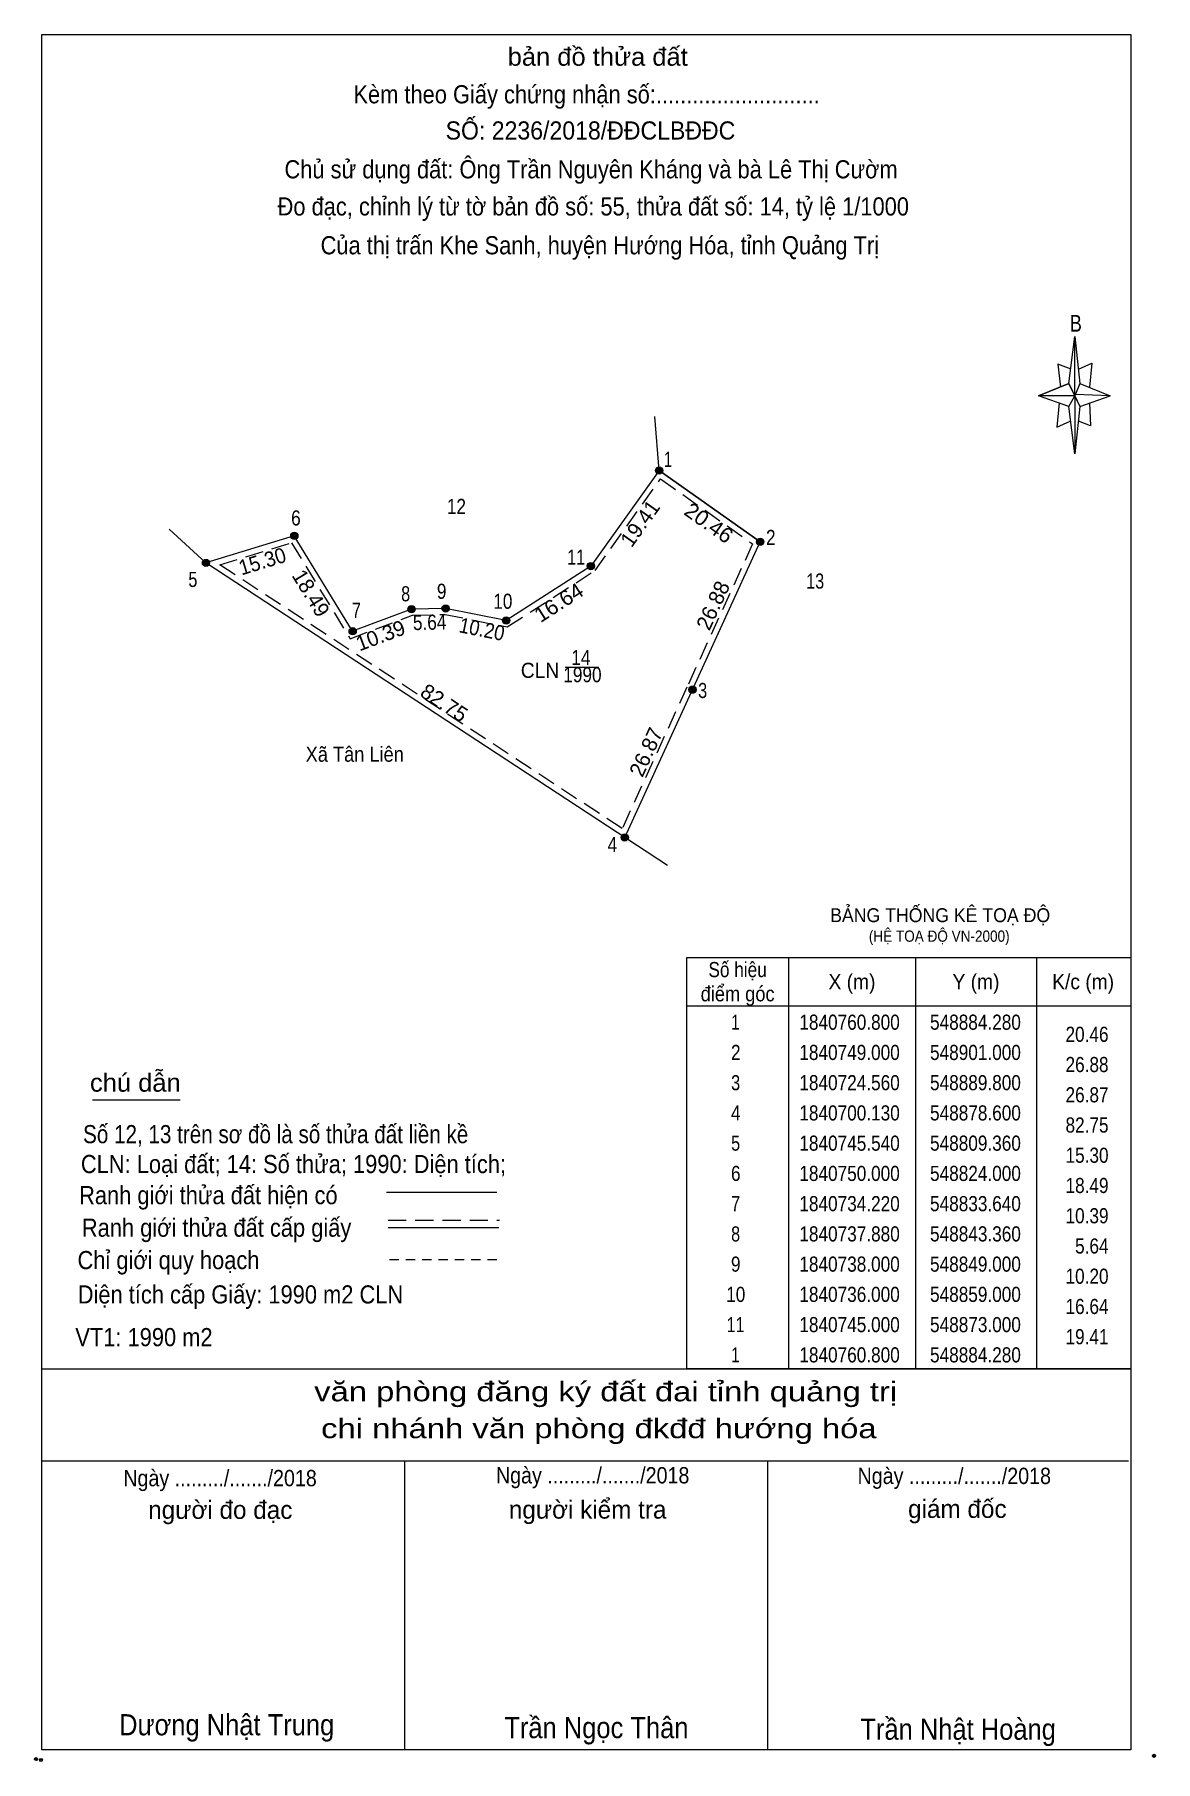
# Model space of a CAD drawing. Header units: metres. Extents: x 548059 to 548966, y 1840113 to 1840833.
# Drawn here: x 548781.1 to 548966.3, y 1840547.4 to 1840832.9 of the extents above; entities that cross this region are included whole.
import ezdxf
from ezdxf.enums import TextEntityAlignment as Align

# ---------------------------------------------------------------- set-up
doc = ezdxf.new("R2010")
doc.units = ezdxf.units.M
doc.header["$PDMODE"] = 32
doc.header["$PDSIZE"] = 0.5
doc.linetypes.add('MEDIUM_DASHED', pattern=[4.5, 3, -1.5])
doc.linetypes.add('SHORT_DASHED', pattern=[2.7, 1.5, -1.2])
for name, color, linetype, lineweight in [('1', 7, 'Continuous', 13), ('10', 7, 'Continuous', 13), ('17', 7, 'Continuous', 13), ('46', 7, 'Continuous', 13), ('5', 7, 'Continuous', 13), ('6', 7, 'Continuous', 13), ('63', 7, 'Continuous', 13)]:
    doc.layers.add(name, color=color, linetype=linetype, lineweight=lineweight)

msp = doc.modelspace()

# ---------------------------------------------------------------- texts
at = {"layer": '1'}
for s, width, p in [('14', 0.85, (548871.355, 1840728.62)), ('CLN', 0.95, (548864.605, 1840726.51)), ('1990', 0.85, (548871.615, 1840725.79))]:
    msp.add_text(s, height=2.5, dxfattribs=dict(at, width=width)).set_placement(p, align=Align.CENTER)
for s, height, width, p in [('BẢNG THỐNG KÊ TOẠ ĐỘ ', 2.3, 0.95, (548912.55, 1840686.12)), ('(HỆ TOẠ ĐỘ VN-2000)', 1.86, 0.9, (548918.95, 1840682.88))]:
    msp.add_text(s, height=height, dxfattribs=dict(at, width=width)).set_placement(p)
at = {"layer": '5'}
for s, height, width, p in [('bản đồ thửa đất', 3, 1.05, (548874.14, 1840827.72)), ('Kèm theo Giấy chứng nhận số:...........................', 3, 0.9, (548872.3, 1840821.5)), ('SỐ: 2236/2018/ĐĐCLBĐĐC', 3, 0.95, (548872.94, 1840815.52)), ('Chủ sử dụng đất: Ông Trần Nguyên Kháng và bà Lê Thị Cườm', 3, 0.9, (548873.04, 1840809.1)), ('Đo đạc, chỉnh lý từ tờ bản đồ số: 55, thửa đất số: 14, tỷ lệ 1/1000 ', 3, 0.9, (548873.905, 1840802.96)), ('Của thị trấn Khe Sanh, huyện Hướng Hóa, tỉnh Quảng Trị', 3, 0.9, (548874.49, 1840796.54)), ('B', 2.755, 0.8, (548953.165, 1840783.76)), ('văn phòng đăng ký đất đai tỉnh quảng trị', 3.24, 1.25, (548875.455, 1840606.9)), ('chi nhánh văn phòng đkđđ hướng hóa', 3.24, 1.25, (548874.33, 1840600.8)), ('Ngày ........./......./2018', 2.7, 0.9, (548811.725, 1840592.85)), ('Ngày ........./......./2018', 2.7, 0.9, (548873.305, 1840593.32)), ('Ngày ........./......./2018', 2.7, 0.9, (548933.065, 1840593.22)), ('Dương Nhật Trung', 3.5, 0.9, (548812.82, 1840551.67)), ('Trần Ngọc Thân', 3.5, 0.9, (548873.92, 1840551.2)), ('Trần Nhật Hoàng', 3.5, 0.9, (548933.7, 1840550.94))]:
    msp.add_text(s, height=height, dxfattribs=dict(at, width=width)).set_placement(p, align=Align.CENTER)
for s, p in [('người đo đạc', (548811.765, 1840587.46)), ('người kiểm tra', (548872.475, 1840587.5)), ('giám đốc', (548933.57, 1840587.62))]:
    msp.add_text(s, height=3, dxfattribs=at).set_placement(p, align=Align.CENTER)
at = {"layer": '6'}
for s, width, p in [('chú dẫn', 1.05, (548790.23, 1840658.09)), ('Số 12, 13 trên sơ đồ là số thửa đất liền kề', 0.85, (548789.09, 1840649.57)), ('CLN: Loại đất; 14: Số thửa; 1990: Diện tích;', 0.9, (548788.73, 1840644.63)), ('Ranh giới thửa đất hiện có ', 0.9, (548788.43, 1840639.49)), ('Ranh giới thửa đất cấp giấy', 0.9, (548788.89, 1840634.11)), ('Chỉ giới quy hoạch', 0.9, (548788.17, 1840628.75)), ('Diện tích cấp Giấy: 1990 m2 CLN', 0.9, (548788.21, 1840623.07)), ('VT1: 1990 m2', 0.9, (548787.81, 1840616.01))]:
    msp.add_text(s, height=3, dxfattribs=dict(at, width=width)).set_placement(p)
at = {"layer": '63'}
for s, width, p in [(' 1', 0.75, (548886.44, 1840761.39)), (' 6', 0.85, (548825.05, 1840751.7)), (' 2', 0.85, (548903.53, 1840748.48)), (' 11', 0.8, (548872.06, 1840745.21)), (' 5', 0.8, (548807.98, 1840741.54)), (' 8', 0.8, (548843.14, 1840739.17)), (' 9', 0.85, (548849.14, 1840739.58)), (' 7', 0.8, (548835.01, 1840736.42)), (' 10', 0.85, (548860.04, 1840737.93)), (' 3', 0.8, (548892.22, 1840723.18)), (' 4', 0.85, (548877.35, 1840697.7)), ('20.46', 0.85, (548958.56, 1840666.33)), ('26.88', 0.85, (548958.56, 1840661.33)), ('26.87', 0.85, (548958.56, 1840656.33)), ('82.75', 0.85, (548958.56, 1840651.33)), ('15.30', 0.85, (548958.56, 1840646.33)), ('18.49', 0.85, (548958.56, 1840641.33)), ('10.39', 0.85, (548958.56, 1840636.33)), ('5.64', 0.85, (548958.56, 1840631.33)), ('10.20', 0.85, (548958.56, 1840626.33)), ('16.64', 0.85, (548958.56, 1840621.33)), ('19.41', 0.85, (548958.56, 1840616.33))]:
    msp.add_text(s, height=2.5, dxfattribs=dict(at, width=width)).set_placement(p, align=Align.RIGHT)
for s, width, p in [('12', 0.85, (548850.79, 1840753.61)), ('13', 0.8, (548910.08, 1840741.27)), ('Xã Tân Liên', 0.9, (548833.985, 1840712.64)), ('Số hiệu', 0.85, (548897.26, 1840677.03)), ('điểm góc', 0.9, (548897.26, 1840673.03)), ('X (m)', 0.95, (548916.16, 1840675.03)), ('Y (m)', 0.95, (548936.655, 1840675.03)), ('K/c (m)', 0.95, (548954.36, 1840675.03)), (' 1', 0.75, (548896.555, 1840668.33)), ('1840760.800', 0.85, (548915.76, 1840668.33)), ('548884.280', 0.85, (548936.565, 1840668.33)), (' 2', 0.85, (548896.56, 1840663.33)), ('1840749.000', 0.85, (548915.76, 1840663.33)), ('548901.000', 0.85, (548936.565, 1840663.33)), (' 3', 0.8, (548896.56, 1840658.33)), ('1840724.560', 0.85, (548915.76, 1840658.33)), ('548889.800', 0.85, (548936.565, 1840658.33)), (' 4', 0.85, (548896.555, 1840653.33)), ('1840700.130', 0.85, (548915.76, 1840653.33)), ('548878.600', 0.85, (548936.565, 1840653.33)), (' 5', 0.8, (548896.56, 1840648.33)), ('1840745.540', 0.85, (548915.76, 1840648.33)), ('548809.360', 0.85, (548936.565, 1840648.33)), (' 6', 0.85, (548896.56, 1840643.33)), ('1840750.000', 0.85, (548915.76, 1840643.33)), ('548824.000', 0.85, (548936.565, 1840643.33)), (' 7', 0.8, (548896.56, 1840638.33)), ('1840734.220', 0.85, (548915.76, 1840638.33)), ('548833.640', 0.85, (548936.565, 1840638.33)), (' 8', 0.8, (548896.56, 1840633.33)), ('1840737.880', 0.85, (548915.76, 1840633.33)), ('548843.360', 0.85, (548936.565, 1840633.33)), (' 9', 0.85, (548896.555, 1840628.33)), ('1840738.000', 0.85, (548915.76, 1840628.33)), ('548849.000', 0.85, (548936.565, 1840628.33)), (' 10', 0.85, (548896.555, 1840623.33)), ('1840736.000', 0.85, (548915.76, 1840623.33)), ('548859.000', 0.85, (548936.565, 1840623.33)), (' 11', 0.8, (548896.555, 1840618.33)), ('1840745.000', 0.85, (548915.76, 1840618.33)), ('548873.000', 0.85, (548936.565, 1840618.33)), (' 1', 0.75, (548896.555, 1840613.33)), ('1840760.800', 0.85, (548915.76, 1840613.33)), ('548884.280', 0.85, (548936.565, 1840613.33))]:
    msp.add_text(s, height=2.5, dxfattribs=dict(at, width=width)).set_placement(p, align=Align.CENTER)
for s, rotation, p in [('19.41', 54.476, (548882.164, 1840751.324)), ('18.49', 301.421, (548825.681, 1840739.877)), ('26.88', 65.38, (548894.334, 1840737.974)), ('10.39', 20.634, (548838.68, 1840732.348)), ('82.75', 326.742, (548848.084, 1840721.334)), ('26.87', 65.371, (548883.265, 1840713.724))]:
    msp.add_text(s, height=2.5, rotation=rotation, dxfattribs=at).set_placement(p, align=Align.CENTER)
for s, rotation, width, p in [('20.46', 324.788, 1.05, (548891.794, 1840751.11)), ('15.30', 16.943, 0.95, (548819.076, 1840744.599)), ('16.64', 32.735, 1.05, (548868.379, 1840737.917)), ('5.64', 1.219, 0.85, (548846.388, 1840734.46)), ('10.20', 348.69, 0.9, (548854.765, 1840733.339))]:
    msp.add_text(s, height=2.5, rotation=rotation, dxfattribs=dict(at, width=width)).set_placement(p, align=Align.CENTER)

# ---------------------------------------------------------------- hatches: boundary and pattern name
at = {"layer": '10'}
for points in [[(548884.88, 1840760.8, 1), (548883.68, 1840760.8, 1)], [(548824.6, 1840750, 1), (548823.4, 1840750, 1)], [(548901.6, 1840749, 1), (548900.4, 1840749, 1)], [(548810, 1840745.51, 1), (548808.8, 1840745.51, 1)], [(548873.6, 1840745, 1), (548872.4, 1840745, 1)], [(548843.96, 1840737.88, 1), (548842.76, 1840737.88, 1)], [(548849.6, 1840738, 1), (548848.4, 1840738, 1)], [(548834.24, 1840734.22, 1), (548833.04, 1840734.22, 1)], [(548859.6, 1840736, 1), (548858.4, 1840736, 1)], [(548890.4, 1840724.56, 1), (548889.2, 1840724.56, 1)], [(548879.2, 1840700.13, 1), (548878, 1840700.13, 1)]]:
    msp.add_hatch(color=256, dxfattribs=at).paths.add_polyline_path(points)

# ---------------------------------------------------------------- linework, layer by layer
at = {"layer": '1'}
msp.add_line((548884.28, 1840760.8), (548901, 1840749), dxfattribs=at)
at = {"layer": '1', "linetype": 'MEDIUM_DASHED'}
msp.add_lwpolyline([(548884.52, 1840759.41), (548899.74, 1840748.66), (548888.89, 1840724.98), (548878.18, 1840701.6), (548811.69, 1840745.21), (548823.55, 1840748.82), (548833.22, 1840732.99), (548843.55, 1840736.88), (548848.91, 1840737), (548859.2, 1840734.94), (548873.7, 1840744.26)], close=True, dxfattribs=at)
at = {"layer": '10'}
for p, q in [((548884.28, 1840760.8), (548883.59, 1840769.75)), ((548901, 1840749), (548884.28, 1840760.8)), ((548878.6, 1840700.13), (548901, 1840749))]:
    msp.add_line(p, q, dxfattribs=at)
msp.add_lwpolyline([(548884.28, 1840760.8), (548873, 1840745), (548859, 1840736), (548849, 1840738), (548843.36, 1840737.88), (548833.64, 1840734.22), (548824, 1840750), (548809.4, 1840745.51)], dxfattribs=at)
for centre in [(548884.28, 1840760.8), (548824, 1840750), (548901, 1840749), (548809.4, 1840745.51), (548873, 1840745), (548843.36, 1840737.88), (548849, 1840738), (548833.64, 1840734.22), (548859, 1840736), (548889.8, 1840724.56), (548878.6, 1840700.13)]:
    msp.add_circle(centre, 0.6, dxfattribs=at)
at = {"layer": '17'}
msp.add_line((548790.63, 1840656.73), (548805.11, 1840656.73), dxfattribs=at)
at = {"layer": '46'}
msp.add_lwpolyline([(548885.67, 1840695.5), (548809.36, 1840745.54), (548803.33, 1840751.09)], dxfattribs=at)
at = {"layer": '5'}
for p, q in [((548952, 1840775.16), (548953, 1840782.96)), ((548953.8, 1840775.16), (548958.8, 1840773.16)), ((548952, 1840771.36), (548947, 1840773.16)), ((548955.4, 1840771.96), (548955.6, 1840768.16)), ((548953.8, 1840771.36), (548953, 1840763.56)), ((548955.6, 1840768.16), (548953.6, 1840768.96)), ((548782.26, 1840612.28), (548962.26, 1840612.28)), ((548782.26, 1840597.08), (548961.86, 1840597.08)), ((548782.26, 1840597.08), (548961.86, 1840597.08)), ((548782.26, 1840597.08), (548961.86, 1840597.08)), ((548842.26, 1840549.28), (548842.26, 1840597.08)), ((548902.26, 1840549.28), (548902.26, 1840597.08))]:
    msp.add_line(p, q, dxfattribs=at)
for points in [[(548782.26, 1840832.88), (548962.26, 1840832.88), (548962.26, 1840549.28), (548782.26, 1840549.28)], [(548953, 1840782.96), (548953.8, 1840775.16), (548953, 1840773.16)], [(548953, 1840773.16), (548947, 1840773.16), (548952, 1840775.16), (548953.8, 1840771.36), (548958.8, 1840773.16), (548953, 1840773.36)], [(548953, 1840773.16), (548953, 1840763.56), (548952, 1840771.36)]]:
    msp.add_lwpolyline(points, close=True, dxfattribs=at)
for points in [[(548952.4, 1840777.56), (548950.2, 1840778.36), (548950.6, 1840774.56)], [(548953.6, 1840777.56), (548955.8, 1840778.56), (548955.4, 1840774.56)], [(548953, 1840773.16), (548952, 1840775.16), (548947, 1840773.16)], [(548950.4, 1840771.96), (548950, 1840767.96), (548952.2, 1840768.96)], [(548953, 1840773.16), (548953.8, 1840771.36), (548958.8, 1840773.16)], [(548962.26, 1840549.28), (548782.26, 1840549.28), (548782.26, 1840597.08)]]:
    msp.add_lwpolyline(points, dxfattribs=at)
for p in [(548781.32, 1840547.74), (548782.12, 1840547.6)]:
    msp.add_point(p, dxfattribs=at)
at = {"layer": '6'}
for p, q in [((548839.21, 1840641.47), (548857.49, 1840641.47)), ((548839.49, 1840635.61), (548857.77, 1840635.61))]:
    msp.add_line(p, q, dxfattribs=at)
at = {"layer": '6', "linetype": 'MEDIUM_DASHED'}
msp.add_line((548839.49, 1840636.85), (548857.89, 1840636.85), dxfattribs=at)
at = {"layer": '6'}
msp.add_point((548966.06, 1840548.28), dxfattribs=at)
at = {"layer": '63'}
for p, q in [((548868.77, 1840728.3), (548874.32, 1840728.3)), ((548905.66, 1840680.28), (548905.66, 1840612.28)), ((548926.66, 1840680.28), (548926.66, 1840612.28)), ((548946.66, 1840680.28), (548946.66, 1840612.28)), ((548888.86, 1840672.28), (548962.26, 1840672.28))]:
    msp.add_line(p, q, dxfattribs=at)
at = {"layer": '63', "linetype": 'SHORT_DASHED'}
msp.add_line((548839.75, 1840630.35), (548858.15, 1840630.35), dxfattribs=at)
at = {"layer": '63'}
msp.add_lwpolyline([(548888.86, 1840680.28), (548962.26, 1840680.28), (548962.26, 1840612.28), (548888.86, 1840612.28)], close=True, dxfattribs=at)

msp.set_redraw_order([(e.dxf.handle, doc.entitydb.next_handle()) for e in msp.query("TEXT MTEXT ATTDEF DIMENSION ARC_DIMENSION")])  # texts and dimensions are drawn at this point

doc.saveas('drawing.dxf')
